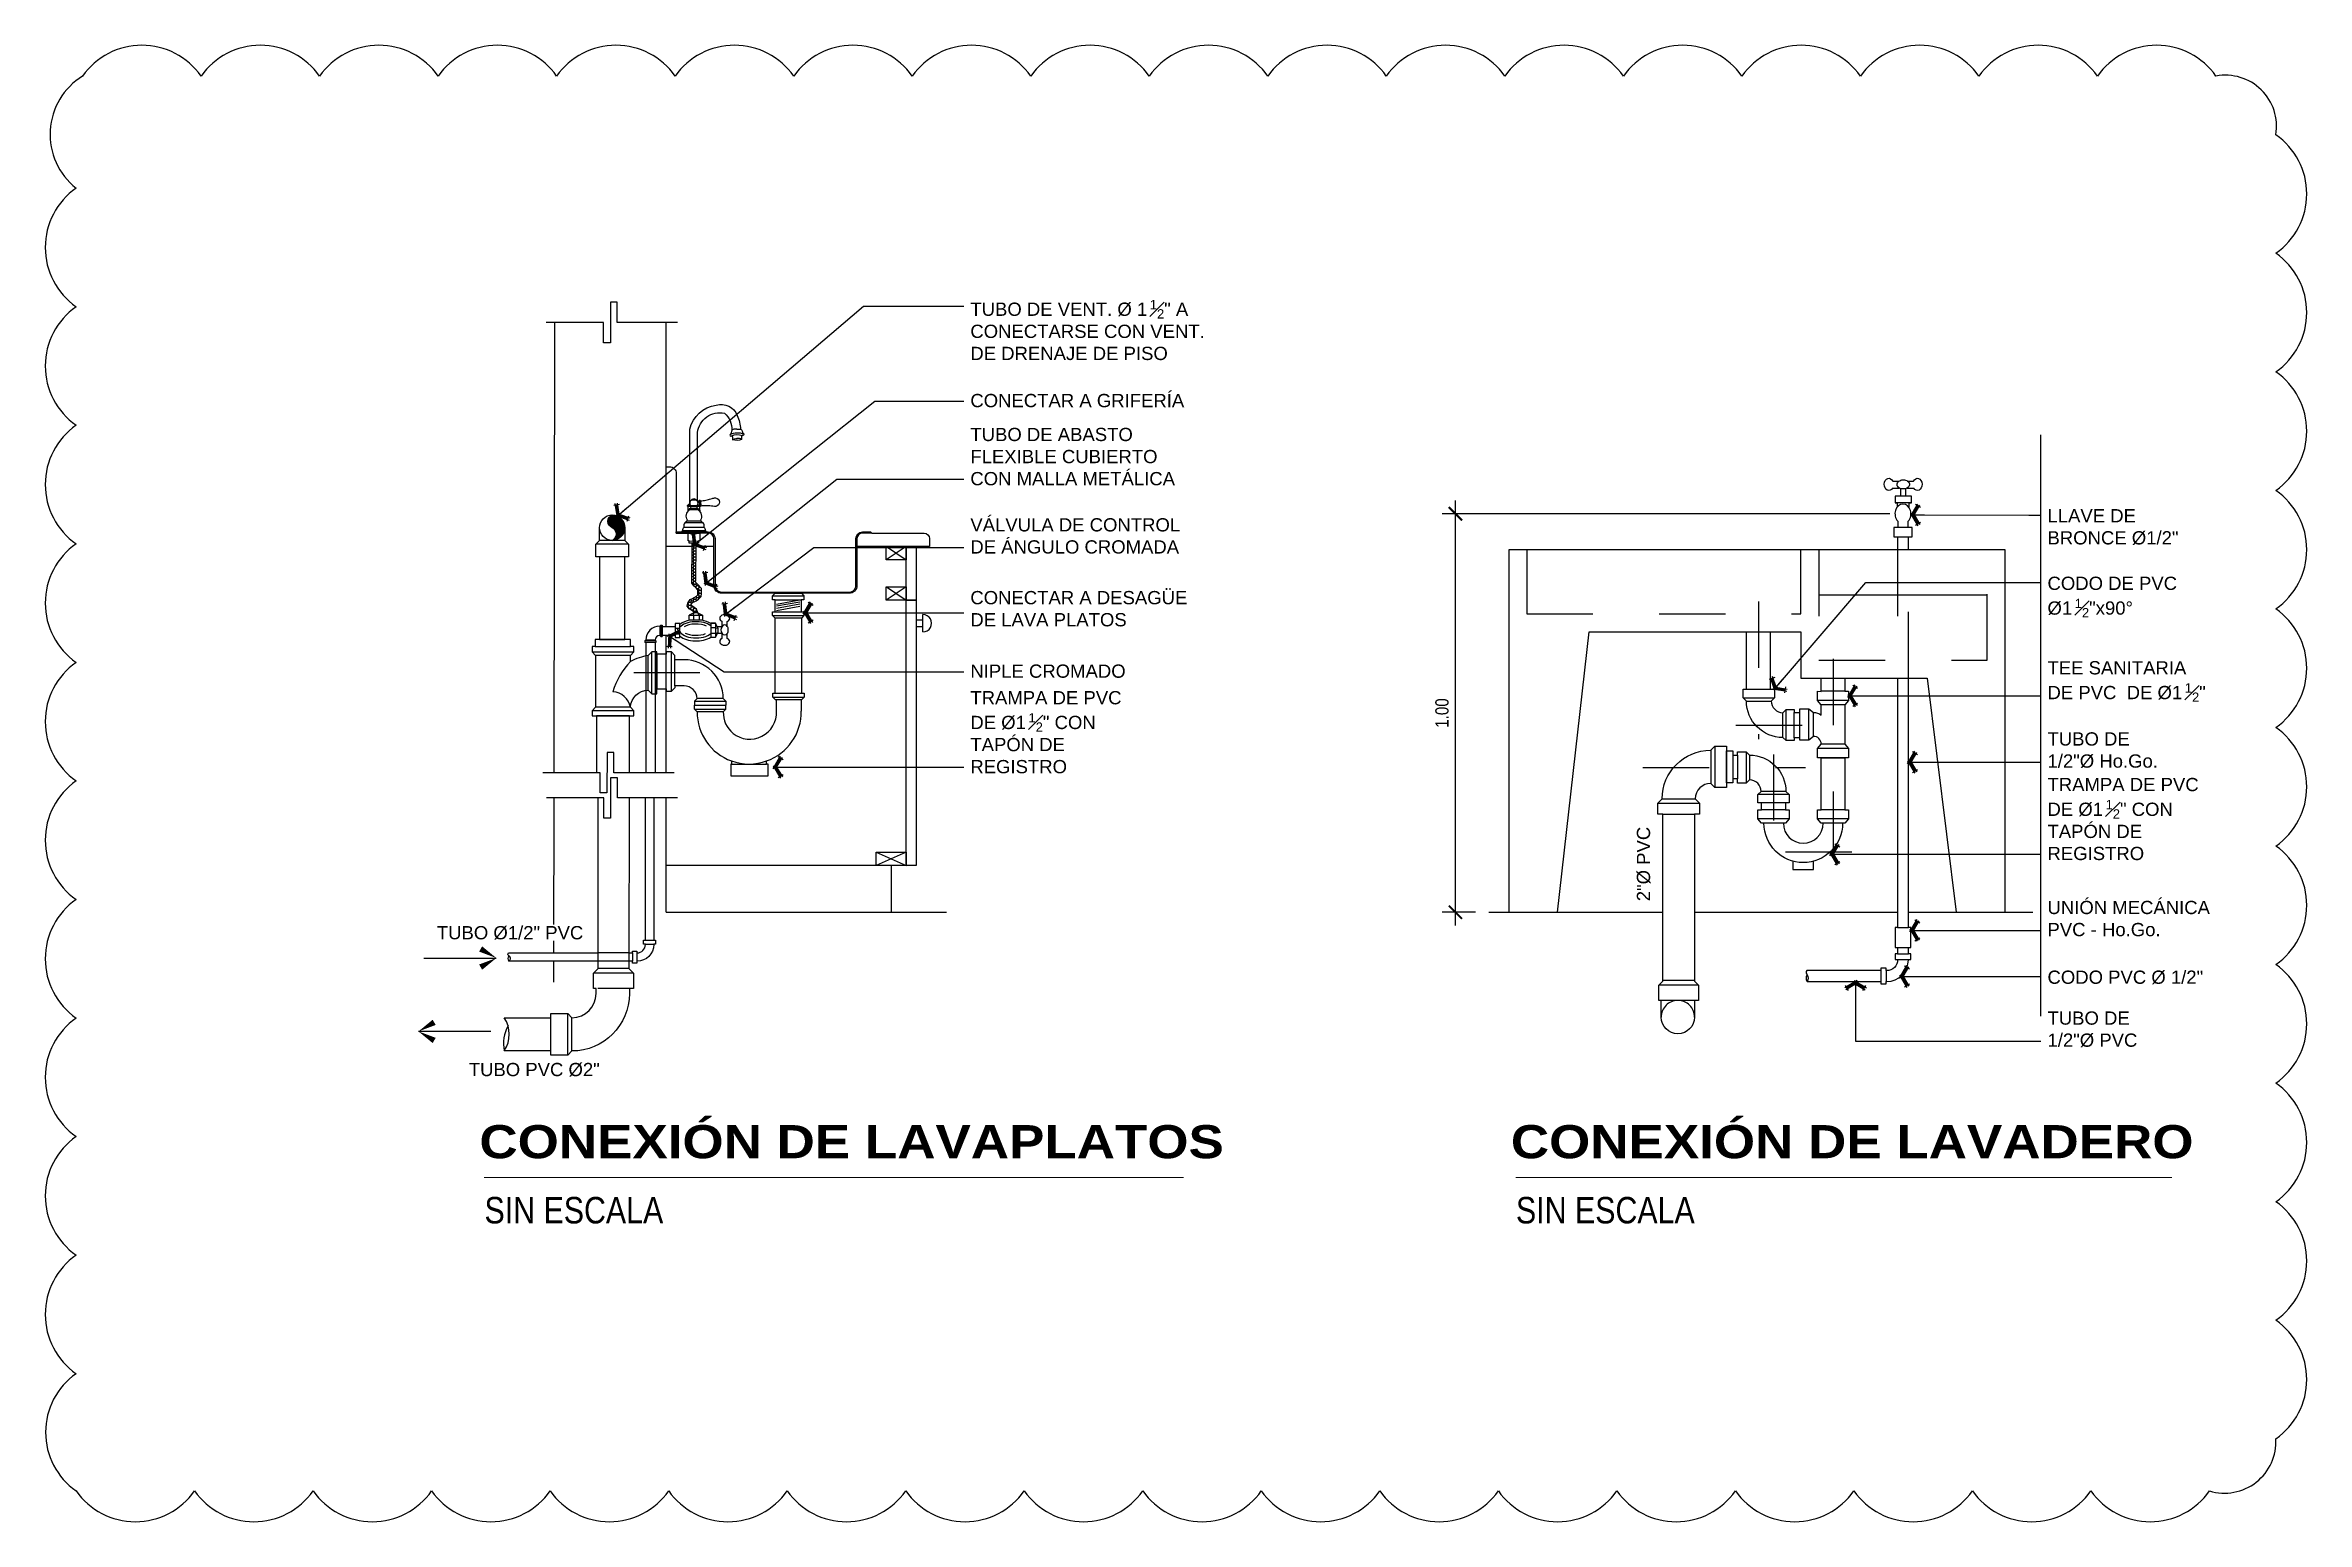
# Model space of a CAD drawing. Header units: metres. Extents: x 2 to 147, y 24 to 94.
# Drawn here: x 25.62 to 29.034, y 84.618 to 86.846 of the extents above; entities that cross this region are included whole.
import ezdxf

# ---------------------------------------------------------------- set-up
doc = ezdxf.new("R2010")
doc.units = ezdxf.units.M
doc.header["$MEASUREMENT"] = 0
doc.header["$PDMODE"] = 35
for name, pattern in [('CENTER', [2, 1.25, -0.25, 0.25, -0.25]), ('CENTER2', [1.125, 0.75, -0.125, 0.125, -0.125]), ('HIDDEN', [0.375, 0.25, -0.125])]:
    doc.linetypes.add(name, pattern=pattern)
doc.layers.get('Defpoints').update_dxf_attribs({"color": 171})
for name, color, linetype in [('AP', 3, 'Continuous'), ('Cotas', 1, 'Continuous'), ('DET HIDRO', 6, 'Continuous'), ('PAREDES', 8, 'Continuous'), ('TEXTOS', 2, 'Continuous'), ('TEXTOS HIDRO', 2, 'Continuous')]:
    doc.layers.add(name, color=color, linetype=linetype)
doc.styles.add('Architect Hand_2', font='ARIALN.TTF', dxfattribs={"height": 0.003953333333333333})
doc.styles.add('ARIAL', font='arial.ttf')
doc.styles.add('Arial Black_4', font='', dxfattribs={"height": 0.005})
doc.styles.add('COTAS', font='ARIALN.TTF')
doc.styles.add('TEXTO HIDROSANITARIO', font='arial.ttf')
doc.styles.get('Arial Black_4').set_extended_font_data('Arial Black', bold=True)
doc.dimstyles.new('ESC-10', dxfattribs={"dimtxt": 0.02, "dimasz": 0.02, "dimexe": 0.02, "dimexo": 0.02, "dimgap": 0.01, "dimtad": 1, "dimzin": 4, "dimdsep": 46, "dimtxsty": 'COTAS', "dimblk": 'ARCHTICK', "dimcen": 0.02, "dimdle": 0.02, "dimclrd": 1, "dimclre": 1, "dimclrt": 2, "dimazin": 0, "dimtfac": 0.7499999999999999, "dimtmove": 1, "dimatfit": 3, "dimldrblk": 'FLE', "dimfxl": 0.1, "dimtvp": 1.5, "dimtfill": 1, "dimtolj": 1, "dimtzin": 0, "dimarcsym": 0})

msp = doc.modelspace()

# ---------------------------------------------------------------- texts
at = {"layer": 'TEXTOS', "lineweight": 9, "char_height": 0.05, "attachment_point": 1, "line_spacing_factor": 1.176470588235294, "style": 'Arial Black_4', "bg_fill": 3, "box_fill_scale": 1.25, "bg_fill_color": 0, "bg_fill_transparency": 0}
for s, insert, width in [('\\pt0.3;CONEXIÓN DE LAVAPLATOS', (26.27543996955316, 85.21638525775936), 1.088255798090041), ('\\pt0.3;CONEXIÓN DE LAVADERO', (27.83241674064988, 85.21638525775936), 0.9945654843110505)]:
    msp.add_mtext(s, dxfattribs=dict(at, insert=insert, width=width))
at = {"layer": 'TEXTOS', "lineweight": 9, "char_height": 0.04000000000000001, "width": 0.3344592239553503, "attachment_point": 1, "line_spacing_factor": 1.046694190847241, "style": 'Architect Hand_2'}
for insert in [(26.28313657512254, 85.10801836256499), (27.84011334621925, 85.10801836256499)]:
    msp.add_mtext('SIN ESCALA', dxfattribs=dict(at, insert=insert))
at = {"layer": 'TEXTOS HIDRO', "style": 'TEXTO HIDROSANITARIO'}
msp.add_text('TUBO PVC Ø2"', height=0.02, rotation=359.9999999999646, dxfattribs=at).set_placement((26.25937830260156, 85.29027591774482))
at = {"layer": 'TEXTOS HIDRO', "char_height": 0.02, "style": 'TEXTO HIDROSANITARIO', "bg_fill": 3, "box_fill_scale": 1.1, "bg_fill_color": 256, "bg_fill_true_color": 13158600, "bg_fill_transparency": 9161100}
for s, insert, width, attachment_point in [('\\A1;TUBO DE VENT. Ø 1{\\H0.5x; \\H1.4x;\\S1#2;}" A CONECTARSE CON VENT. DE DRENAJE DE PISO', (27.01652793884031, 86.46166281399317), 0.3606066233392544, 1), ('\\A1;CONECTAR A GRIFERÍA', (27.01652793884031, 86.29955514600343), 0.3244999851772926, 7)]:
    msp.add_mtext(s, dxfattribs=dict(at, insert=insert, width=width, attachment_point=attachment_point))

# ---------------------------------------------------------------- blocks, each defined once
blk = doc.blocks.new('A$C69666F2A')
at = {"color": 1}
blk.add_lwpolyline([(0.2410888120148229, 0.7523386944085377), (0.2410888120148229, 0.4069284029756126), (0.1252774518518012, 0.4070600749939839), (0.1252774518518012, 0.3680770545577108), (0.356900097325408, 0.3679453825393448), (0.356900097325408, 0.3292257061398249), (0.2410888120148229, 0.3292257061398249), (0.2410888120148229, 5.293047456689237e-05)], dxfattribs=at)
blk = doc.blocks.new('_ARCHTICK')
at = {"color": 0, "linetype": 'ByBlock', "const_width": 0.15}
blk.add_lwpolyline([(-0.5, -0.5), (0.5, 0.5)], dxfattribs=at)
blk = doc.blocks.new('FLE')
at = {"linetype": 'Continuous'}
h = blk.add_hatch(color=2, dxfattribs=at)
h.paths.add_polyline_path([(-0.5723325628787279, -0.6174137853085995), (-0.4220655746757984, -0.7071067774668336), (3.725290298461914e-09, 3.725290298461914e-09), (-0.2038039118051529, 3.725290298461914e-09)])
h.paths.add_polyline_path([(-0.4220655765384436, 0.7071067839860916), (-0.5723325610160828, 0.6174137927591801), (-0.2038039118051529, 3.725290298461914e-09), (3.725290298461914e-09, 3.725290298461914e-09)])
at = {"color": 1, "linetype": 'Continuous'}
for p, q in [((0, 0), (-1, 0)), ((-0.3089696932584047, 0.7746126838028431), (-0.685428449884057, 0.5499078882858157)), ((-0.203803913667798, 0), (-0.6398384645581245, 0.7305096760392189)), ((-0.203803913667798, 0), (-0.6398384645581245, -0.7305096751078963)), ((0.06750589981675148, -0.1130958832800388), (-0.4895714800804853, 0.820202668197453)), ((0.06750590354204178, 0.113095885142684), (-0.4895714800804853, -0.820202668197453)), ((-0.6854284480214119, -0.549907885491848), (-0.3089696951210499, -0.7746126800775528))]:
    blk.add_line(p, q, dxfattribs=at)
blk = doc.blocks.new('grifo pantry PEPO lado')
at = {"color": 1}
for p, q in [((-0.01615343280366233, 0.07195172236458802), (-0.00781433137882459, 0.07195172236458802)), ((-0.01092206266946505, 0.06611602642578873), (0.01092206266946505, 0.06611602642578873)), ((-0.007808562942443587, 0.07196700692782088), (0.007808562942443587, 0.07196700692782088)), ((-0.00779684765723232, 0.07377183281357702), (0.00779684765723232, 0.07377183281357702)), ((-0.00676541443192491, 0.09049251361943789), (0.00676541443192491, 0.09049251361943789)), ((0.007814331378881434, 0.07195172236458802), (0.01615343280315074, 0.07195172236458802)), ((0.009692315778977445, 0.07636392655592772), (0.01516233326896099, 0.07636392655592772)), ((-0.0328617478547244, 0.003237682247117846), (0.03227263905023392, 0.003237682247117846)), ((-0.02901088805185736, 0.01223827052194792), (0.0284217792472532, 0.01223827052194792)), ((-0.02188398985083495, 0.02597273406240674), (0.02188398985083495, 0.02597273406240674)), ((-0.01971568583383032, 0.0309534547328667), (0.01971568583383032, 0.0309534547328667)), ((-0.01212027599535759, 0.0623172647570982), (0.01212027599547127, 0.0623172647570982))]:
    blk.add_line(p, q, dxfattribs=at)
at = {"color": 0}
blk.add_line((-0.01262945660630521, 0.07636392655592772), (-0.009692315778920602, 0.07636392655592772), dxfattribs=at)
for points in [[(0.01164723820977542, 0.07915547498726028), (0.01164723820977542, 0.2918619232980291, 0.3083086564256193), (-0.06298557049751707, 0.360118799455222, 0.3880907037857904), (-0.1230439158780428, 0.3304615910802795, 0.09300938570358733), (-0.1324537739224638, 0.2912690305793149, 1.051448538679959)], [(-0.01008662884277101, 0.08626225277384947), (-0.01008662884277101, 0.2818556846095817, 0.439174617567293), (-0.08703939336089661, 0.3372072830974275, 0.2218546156429953), (-0.107940234373757, 0.2883172556918225)], [(-0.1215311184884627, 0.2916044831591762), (-0.1292120351798758, 0.2918160593474113, 0.3202019628833851), (-0.1369923553137369, 0.286716405675179), (-0.1378556742010346, 0.2823142748578675, -0.08466607892295745), (-0.1415223909519909, 0.2783325136658732, 0.7193275813490754), (-0.1373982044171953, 0.2735696766661704, -0.512378486035315), (-0.1358188646477174, 0.2728022104031425), (-0.1357730553677925, 0.2719276515420006, 0.5887142695891538), (-0.135188564110365, 0.27134104040681), (-0.1351911023277239, 0.2627287848597462, -0.0917646005873958), (-0.1293953753585697, 0.2649326285908273, -0.0848632686050993), (-0.1224111075599126, 0.2656717984193619, 1.290817950749597)], [(-0.1215632402348206, 0.2916056431982952), (-0.1138870707293904, 0.2912626163390541, -0.3202019628833851), (-0.1064948746626442, 0.2856150251469671), (-0.1059513461171946, 0.2811620876947245, 0.08466607892295745), (-0.1025813998529088, 0.2769262057208834, -0.7193275813490754), (-0.1070384032078664, 0.2724732682685271, 0.512378486035315), (-0.1086689888439878, 0.2718217246740551), (-0.108777763836315, 0.2709527484414593, -0.5887142695891538), (-0.1094030468348706, 0.2704098268760617), (-0.1100217479066714, 0.2618198233234352, 0.0917646005873958), (-0.1156434057992328, 0.2644359924369155, 0.0848632686050993), (-0.1225561604977656, 0.2656770368350863, -1.290817950749597)], [(-0.01025677164551553, 0.08585855560011169, -0.4166967014341197), (-0.01468643899585231, 0.08913527151150902, 0.4144213180747316), (-0.0167268455581393, 0.0904630588549935, 0.1296964917907076), (-0.01878126762579768, 0.08867350670209362, -0.06105289509737658), (-0.02261754155944118, 0.08869343489982384, -0.04744324829357028), (-0.03797121394552505, 0.09134388519316872, -0.03124696359503892), (-0.05150349819001576, 0.09485124798743527, 0.08570635741082705), (-0.06137125073865946, 0.09649435635628834, 0.3630175086275695), (-0.07264913048010158, 0.08486198267326017, 0.3348743100661052), (-0.0626269981850669, 0.07254328186161274, 0.05413756029365872), (-0.04548373402718653, 0.0739925742733476, -0.04026790968955245), (-0.02739201760812193, 0.07411442096781684, -0.04016432436268775), (-0.01946342528407285, 0.07350598462335256, 0.4893042461778843), (-0.01680068844467542, 0.0722406010074792, 0.2976865788793334), (-0.01558489564791898, 0.07418308784338024, -0.327210782486912), (-0.00969740772370642, 0.07637347366733138, 0.07655057655376393)], [(0.02188398985072126, 0.02597273406240674, 0.7047629323185562), (0.02062898993466433, 0.03038072190122421, -0.2524219317940875), (0.01971568583394401, 0.0309534547328667, 0.2166292891790546), (0.01839966880783095, 0.0332962030569206, 0.4021438418763496), (0.01212027599558496, 0.0623172647570982, 0.8936884887230097), (0.01241088015063951, 0.06611602642578873), (0.01092206266946505, 0.06611602642578873, -0.164856563652285), (0.009131576597212643, 0.0684614320317678), (0.007808562942443587, 0.07196700692782088, 0.2741992691296104), (0.007796847657346007, 0.07377183281357702, 0.2199103376224346), (0.01098958827117258, 0.08281447463957647, 0.2076347021323382), (0.00676541443192491, 0.09049251361943789, 0.4505623571832849), (0.005663526783564521, 0.09213311948201408, 0.3938173447989273), (0.003676972397897771, 0.09336751551381894, 0.2091837165519188), (0, 0.09473388988135412, 0.2091837165519188), (-0.003676972397670397, 0.09336751551381894, 0.3938173447989273), (-0.005663526783337147, 0.09213311948201408, 0.4505623571832849), (-0.00676541443175438, 0.09049251361943789, 0.2076347021323382), (-0.01098958827117258, 0.08281447463957647, 0.2199103376224346), (-0.007796847657346007, 0.07377183281357702, 0.2741992691296104), (-0.007808562942443587, 0.07196700692782088), (-0.009131576596871582, 0.0684614320317678, -0.164856563652285), (-0.01092206266946505, 0.06611602642578873), (-0.01241088015063951, 0.06611602642578873, 0.8936884887230097), (-0.01212027599535759, 0.0623172647570982, 0.4021438418763496), (-0.01839966880783095, 0.0332962030569206, 0.2166292891790546), (-0.01971568583394401, 0.0309534547328667, -0.2524219317940875), (-0.02062898993466433, 0.03038072190122421, 0.7047629323185562), (-0.02188398985072126, 0.02597273406240674)], [(-0.01684936876080201, 0.07221697389002202, 0.08289249230745431), (-0.01615343280354864, 0.07195172236458802, -0.083956818837451), (-0.0172023360449316, 0.05751883627112875)], [(0.01720233682033268, 0.05751883310347239, -0.08395683775833203), (0.01615343280326442, 0.0719517223648154, 1.022470734224447), (0.01516233326969996, 0.0763639265560414, 0.5387809986324502), (0.01164723820932068, 0.07915547498726028), (0.01074178845084361, 0.07915547498726028)]]:
    blk.add_lwpolyline(points, format="xyb", dxfattribs=at)
at = {"color": 1}
blk.add_lwpolyline([(-0.1351911023277239, 0.2627287848597462, 0.1883865732099277), (-0.1100217479066714, 0.2618198233235489)], format="xyb", dxfattribs=at)
blk.add_lwpolyline([(-0.01878126762579768, 0.08867350670209362), (-0.01946342528407285, 0.07350598462335256)], dxfattribs=at)
at = {"color": 0}
blk.add_lwpolyline([(-0.01468643899585231, 0.08913527151150902), (-0.01558450046127291, 0.07414239739739514)], dxfattribs=at)
blk.add_lwpolyline([(0, 0), (-0.03445448751728009, 0, -0.4096322409234568), (-0.0330469945411096, 0.003288267918264864, 0.9809226973297759), (-0.03266454998134805, 0.003908695827362862, -0.3252781406102222), (-0.02901088805185736, 0.01223827052194792, 0.7220488243536237), (-0.02879680223861669, 0.01370862809255868, -0.2380445114084118), (-0.02601230099753593, 0.02597273406240674), (0, 0.02597273406240674), (0.02542319219293177, 0.02597273406240674, -0.2380445114084118), (0.02820769343389884, 0.01370862809255868, 0.7220488243536237), (0.0284217792472532, 0.01223827052194792, -0.3252781406102222), (0.03207544117685757, 0.003908695827362862, 0.9809226973297759), (0.03245788573661912, 0.003288267918264864, -0.4096322409234568), (0.03386537871267592, 0)], format="xyb", close=True, dxfattribs=at)
at = {"color": 1}
for centre, radius, start, end in [((-0.1237040445991511, 0.2318809676794444), 0.04975177977999073, 64.87714692955512, 110.9863118071881), ((-0.1233617762057975, 0.242137255251464), 0.03442409668996695, 62.26359840616943, 114.0635765523078)]:
    blk.add_arc(centre, radius, start, end, dxfattribs=at)
blk = doc.blocks.new('FLECHA')
at = {"color": 2, "linetype": 'Continuous'}
blk.add_line((-0.8999999996740371, 1.4210854715202e-14), (3.492459654808044e-10, 1.4210854715202e-14), dxfattribs=at)
for points in [[(-0.1761057155672461, 0.1449759528041028), (3.492459654808044e-10, 1.4210854715202e-14), (-0.213605715543963, 0.08002404728905788)], [(-0.213605715543963, -0.08002404682336817), (3.492459654808044e-10, 1.4210854715202e-14), (-0.1761057155672461, -0.1449759528040744)]]:
    blk.add_solid(points, dxfattribs=at)
blk = doc.blocks.new('*D122')
at = {"layer": 'Cotas', "color": 1, "lineweight": -2, "transparency": 16777216}
for p, q in [((28.40433652695818, 86.13897591024384), (27.72873451396257, 86.13897591024384)), ((27.74873451396257, 85.51757171101877), (27.74873451396257, 86.15897591024384)), ((27.77911280687073, 85.53757171101877), (27.72873451396257, 85.53757171101877))]:
    blk.add_line(p, q, dxfattribs=at)
at = {"layer": 'Defpoints', "color": 0, "transparency": 16777216}
for p in [(27.74873451396257, 86.13897591024384), (28.42433652695818, 86.13897591024384), (27.79911280687073, 85.53757171101877)]:
    blk.add_point(p, dxfattribs=at)
at = {"layer": 'Cotas', "color": 1, "lineweight": -2, "transparency": 16777216, "xscale": 0.02, "yscale": 0.02, "zscale": 0.02}
for p, rotation in [((27.74873451396257, 86.13897591024384), 90), ((27.74873451396257, 85.53757171101877), 270)]:
    blk.add_blockref('_ARCHTICK', p, dxfattribs=dict(at, rotation=rotation))
at = {"layer": 'Cotas', "color": 2, "transparency": 16777216, "insert": (27.72852305420815, 85.83827381063129), "char_height": 0.02, "attachment_point": 5, "rotation": 90, "style": 'COTAS', "bg_fill": 3, "box_fill_scale": 1.25, "bg_fill_color": 256, "bg_fill_true_color": 13158600, "bg_fill_transparency": 0}
blk.add_mtext('\\A1;1.00', dxfattribs=at)

# ---------------------------------------------------------------- hatches: boundary and pattern name
at = {"layer": 'AP', "linetype": 'Continuous'}
h = msp.add_hatch(dxfattribs=at)
h.set_pattern_fill('HONEY', color=8, scale=0.02104086733919745, style=0)
h.set_pattern_definition([(0, (159.9421968248568, 23.20137480738302), (0.003945162626099522, 0.002277740694221926), [0.002630108417399681, -0.005260216834799362]), (120, (159.9421968248568, 23.20137480738302), (-0.00394516261747955, 0.002277740709152152), [0.002630108417399671, -0.005260216834799341]), (59.99999999999999, (159.9421968248568, 23.20137480738302), (8.619970810765971e-12, 0.004555481403374077), [-0.005260216834799362, 0.002630108417399681])])
h.paths.add_polyline_path([(26.61068145620058, 86.01875380309028), (26.61068145620058, 86.02124148070541), (26.61047997154648, 86.02628193212402), (26.6087117410859, 86.02855334848826), (26.60643668208624, 86.03100264979255), (26.60361538900881, 86.03366603142311), (26.60186963962744, 86.03610790170458), (26.60198102196566, 86.03854870422472), (26.60209882546363, 86.09479419213872), (26.59642413277791, 86.09464727460559), (26.59646724703609, 86.0392157428312), (26.59624958169999, 86.03444588183154), (26.59942255533653, 86.0300076792362), (26.60250249427165, 86.02710012857531), (26.60448960777259, 86.02496082590622), (26.60501698745767, 86.02428336952542), (26.60514300564657, 86.021130829339), (26.60514300564657, 86.01902990251509), (26.60492758433222, 86.01687463581291), (26.60253012125733, 86.01447813584198), (26.59981192267853, 86.01261912890439), (26.59727797672505, 86.01142793892612), (26.59335081061701, 86.00977516173114), (26.59162112852911, 86.00674943391894), (26.59007546251061, 86.00443186609735), (26.58900460499692, 85.99961648484421), (26.59232820900044, 85.9957834863915), (26.59476047431937, 85.9942871732517), (26.59868534832614, 85.99158212052387), (26.59926887535377, 85.98979688853686), (26.605095682469, 85.98979688853686), (26.60336854254248, 85.9950808684687), (26.59778501795492, 85.99892907588472), (26.59595511077325, 86.00005482229133), (26.59501654227617, 86.00113724101064), (26.59525724131501, 86.00221960478191), (26.59633468828517, 86.00383512627994), (26.59722811930234, 86.00539800267396), (26.59953123288116, 86.00636728525822), (26.60257101598083, 86.00779626563852), (26.60608155214115, 86.01019716098634), (26.61024187171253, 86.01435580988144)])
at = {"layer": 'DET HIDRO', "transparency": 33554508}
h = msp.add_hatch(color=8, dxfattribs=at)
h.dxf.hatch_style = 1
h.paths.add_polyline_path([(26.4759494014724, 86.13713789213446, 0.6691551325995675), (26.47594940147226, 86.11800777061558, -0.6691551325944556), (26.47594940147225, 86.09887764909675, 0.4142135623732989), (26.49507952299113, 86.1180077706156, 0.4142135623709857)])

# ---------------------------------------------------------------- linework, layer by layer
at = {"layer": 'AP', "color": 1, "linetype": 'Continuous'}
for p, q in [((26.59257323833114, 86.09781459429033), (26.60655682315516, 86.09817662847891)), ((26.54770183136108, 85.96925862342349), (26.54770183136108, 85.95518678309625)), ((26.54910891110896, 85.97066585206656), (26.54910891110896, 85.95377955445318)), ((26.55121967968418, 85.96908690127773), (26.55121967968418, 85.955358505242)), ((26.57087699478845, 85.96659195049895), (26.57823513777814, 85.96659195049895)), ((26.57087699478845, 85.96659195049895), (26.57823513777814, 85.96659195049895)), ((26.5919558654202, 85.98602150542891), (26.6124454662565, 85.98602150542891)), ((26.59847176311425, 85.98602150542891), (26.5989706082398, 85.98967295209175)), ((26.59847176311425, 85.98602150542891), (26.59847176311425, 85.97833257563641)), ((26.60706618210654, 85.98602150542891), (26.60539412723276, 85.98967295209175)), ((26.60706618210654, 85.98602150542891), (26.60706618210654, 85.97833257563641)), ((26.63196635843607, 85.96703801675929), (26.62460821544639, 85.96703801675929)), ((26.63196635843607, 85.96703801675929), (26.62460821544639, 85.96703801675929)), ((26.63196635843607, 85.97374044870256), (26.63196635843607, 85.9526644204673)), ((26.63196653608586, 85.96703801675929), (26.63546076129543, 85.96652478211789)), ((26.63196653608586, 85.95819772825806), (26.63546076129543, 85.95991757138862)), ((26.54190282073225, 85.94703486467941), (26.52526115536577, 85.94703486467941)), ((26.54064632699712, 85.94832429056285), (26.52657448666989, 85.94832429056285)), ((26.5408003194386, 85.94492409610419), (26.52673622340782, 85.94492409610419)), ((26.57087699478845, 85.95775166199772), (26.57823513777814, 85.95775166199772)), ((26.57087699478845, 85.95775166199772), (26.57823513777814, 85.95775166199772)), ((26.63196635843607, 85.95819755060828), (26.62460821544639, 85.95819755060828)), ((26.63196635843607, 85.95819755060828), (26.62460821544639, 85.95819755060828))]:
    msp.add_line(p, q, dxfattribs=at)
at = {"layer": 'AP', "color": 2, "linetype": 'Continuous'}
for p, q in [((26.54910906000416, 85.97066585206656), (26.54770183136108, 85.96925877220227)), ((26.54910891110896, 85.97066585206656), (26.55121967968418, 85.97066585206656)), ((26.55121967968418, 85.97066585206656), (26.55121967968418, 85.96908690151056)), ((26.55121967968418, 85.96908690151056), (26.57087699478845, 85.96908690151056)), ((26.57087699478845, 85.97329438220939), (26.57087699478845, 85.95221835397413)), ((26.57823513777814, 85.97329438220939), (26.57087699478845, 85.97329438220939)), ((26.57823513777814, 85.97329438220939), (26.57087699478845, 85.97329438220939)), ((26.57823513777814, 85.95221835397413), (26.57823513777814, 85.97329438220939)), ((26.5989706082398, 85.98967295209175), (26.59195568777042, 85.98602150542891)), ((26.5919558654202, 85.97833257563641), (26.5919558654202, 85.98602150542891)), ((26.6124454662565, 85.97833257563641), (26.5919558654202, 85.97833257563641)), ((26.60539394958298, 85.98967295209175), (26.5989706082398, 85.98967295209175)), ((26.60539394958298, 85.98967295209175), (26.6124454662565, 85.98602150542891)), ((26.6124454662565, 85.98602150542891), (26.6124454662565, 85.97833257563641)), ((26.62460821544639, 85.97374044870256), (26.63196635843607, 85.97374044870256)), ((26.63196635843607, 85.97374044870256), (26.63196635843607, 85.9526644204673)), ((26.64953199509884, 85.96908107981315), (26.64953199509884, 85.97634535095884)), ((26.52526115536577, 85.94701095925873), (26.52657448666989, 85.94832429056285)), ((26.52526115536577, 85.94701095925873), (26.52526115536577, 85.94492409610419)), ((26.52677303067296, 85.94492409610419), (26.52526115536577, 85.94492409610419)), ((26.52673622340782, 85.94492409610419), (26.52673622340782, 85.92514323465755)), ((26.54190282073225, 85.94706779694414), (26.54064632699712, 85.94832429056285)), ((26.54190282073225, 85.94492409610419), (26.5408003194386, 85.94492409610419)), ((26.5408003194386, 85.94492409610419), (26.5408003194386, 85.93052339366866)), ((26.54190282073225, 85.94706779694414), (26.54190282073225, 85.94492409610419)), ((26.54910906000416, 85.95377955445318), (26.54770183136108, 85.95518663431747)), ((26.54910891110896, 85.95377955445318), (26.55121967968418, 85.95377955445318)), ((26.55121967968418, 85.955358505242), (26.55121967968418, 85.95377955445318)), ((26.57087699478845, 85.955358505242), (26.55121967968418, 85.955358505242)), ((26.57087699478845, 85.95221835397413), (26.57823513777814, 85.95221835397413)), ((26.57087699478845, 85.95221835397413), (26.57823513777814, 85.95221835397413)), ((26.64953199509884, 85.9508735167258), (26.64953199509884, 85.95834781368492)), ((26.52673622340782, 85.87255251826016), (26.52673622340782, 85.7482510675434)), ((26.5408003194386, 85.86736549902005), (26.5408003194386, 85.7482510675434))]:
    msp.add_line(p, q, dxfattribs=at)
msp.add_lwpolyline([(26.59226734391191, 86.09821780119026), (26.59041674938854, 86.0982178012143), (26.59041674947892, 86.10983335960961), (26.60799677591237, 86.10983335961171), (26.6079967756996, 86.09821780098665), (26.60625561447276, 86.09821780100916), (26.60625561440119, 86.09472073334692), (26.59226734384035, 86.0947207333974)], close=True, dxfattribs=at)
for points in [[(26.59926887535377, 85.98967295209175), (26.59868534832614, 85.99145818407877), (26.59476047431937, 85.9941632368066), (26.59232820900044, 85.9956595499464), (26.58900460499692, 85.9994925483991), (26.59007546251061, 86.00430792965224), (26.59162112852911, 86.00662549747383), (26.59335081061701, 86.00965122528604), (26.59727797672505, 86.01130400248101), (26.59981192267853, 86.01249519245928), (26.60253012125733, 86.01435419939688), (26.60492758433222, 86.0167506993678), (26.60514300564657, 86.01890596606998), (26.60514300564657, 86.0210068928939), (26.60501698745767, 86.02415943308031), (26.60448960777259, 86.02483688946111), (26.60250249427165, 86.0269761921302), (26.59942255533653, 86.0298837427911), (26.59624958169999, 86.03432194538644), (26.59646724702722, 86.09265109932713), (26.59681819288923, 86.09442625649936)], [(26.605095682469, 85.98967295209175), (26.60336854254248, 85.9949569320236), (26.59778501795492, 85.99880513943961), (26.59595511077325, 85.99993088584623), (26.59501654227617, 86.00101330456553), (26.59525724131501, 86.0020956683368), (26.59633468828517, 86.00371118983483), (26.59722811930234, 86.00527406622885), (26.59953123288116, 86.00624334881311), (26.60257101598083, 86.00767232919341), (26.60608155214115, 86.01007322454123), (26.61024187171253, 86.01423187343633), (26.61068145620058, 86.01862986664517), (26.61068145620058, 86.0211175442603), (26.61047997154648, 86.02615799567891), (26.6087117410859, 86.02842941204315), (26.60643668208624, 86.03087871334745), (26.60361538900881, 86.033542094978), (26.60186963962744, 86.03598396525948), (26.60198102196566, 86.03842476777962), (26.60249288557495, 86.09457317403249)]]:
    msp.add_lwpolyline(points, dxfattribs=at)
at = {"layer": 'AP', "color": 2, "linetype": 'Continuous', "flags": 128}
for points in [[(26.64121506750936, 85.97665783971777), (26.64123629665821, 85.96835565729296), (26.63457411368265, 85.96835563959783), (26.63196635843607, 85.97374044870256), (26.62460821544639, 85.97374044870256), (26.62460821544639, 85.97358077228299)], [(26.62460821544639, 85.95266442070013), (26.62460821544639, 85.9526644204673), (26.63196635843607, 85.9526644204673), (26.63496253317109, 85.95891686109124), (26.64121506750936, 85.95891686109124), (26.64121506750936, 85.95056097790828)]]:
    msp.add_lwpolyline(points, dxfattribs=at)
at = {"layer": 'AP', "color": 1, "linetype": 'Continuous', "flags": 128}
msp.add_lwpolyline([(26.62460821544639, 85.97358077228299), (26.62460821544639, 85.95266442070013)], dxfattribs=at)
at = {"layer": 'AP', "color": 1, "linetype": 'Continuous'}
msp.add_lwpolyline([(26.63457411368265, 85.96835563959783), (26.63546076129543, 85.96652478211789), (26.63546076129543, 85.95991774927123), (26.63196635843607, 85.95266442093296)], dxfattribs=at)
at = {"layer": 'AP', "color": 2, "linetype": 'Continuous'}
for radius, end in [(0.02107926106431994, 179.6066784530751), (0.007052618742018682, 178.8243452844901)]:
    msp.add_arc((26.5476974611299, 85.9481795877148), radius, 90.00855675296826, end, dxfattribs=at)
for centre, major_axis, ratio, start_param, end_param in [((26.60213712885863, 85.96304718637137), (0.02912014596120708, 0.0002034961965497873), 0.5493082986290126, 1.857514319550356, 2.529766261258587), ((26.60242560916933, 85.96300121442644), (-0.02998033723165125, 0.0003948481583062666), 0.5348150425657062, 3.886530421568736, 4.438896168194895), ((26.64569667916632, 85.98112968052035), (-0.007566172770920291, 2.306388553296256e-14), 0.7335524771035623, 2.102358481263244, 7.2200299832885), ((26.64561959313116, 85.96371443196429), (3.327776591366941e-08, 0.007566172770801261), 0.7335524771073023, 10.20708560081617, 11.78407496925585), ((26.60247281395252, 85.96312292454994), (-0.02931203750656038, 2.536300674334184e-05), 0.543583399353226, 0.5977229822865819, 2.427171117747471), ((26.64569667916632, 85.94608918716429), (0.007566172770892839, 7.222902994561524e-15), 0.7335524771052766, 2.204734260796096, 7.322410944843327)]:
    msp.add_ellipse(centre, major_axis=major_axis, ratio=ratio, start_param=start_param, end_param=end_param, dxfattribs=at)
at = {"layer": 'AP', "color": 8, "linetype": 'Continuous'}
for centre, major_axis, ratio, start_param, end_param in [((26.60247766206859, 85.9631231673923), (-0.02443681607793691, 3.232463814980899e-05), 0.4704023874126166, 0.1268233063365443, 2.704264424250448), ((26.60247601316198, 85.96312221045835), (0.02606479212302493, 2.469741392155705e-05), 0.4977596571566234, 0.5560074093320129, 2.764792211203138), ((26.60226053433846, 85.96312259649156), (-0.02150168088700646, 1.022316191931952e-14), 0.4381614931464482, 3.857608010195309, 5.687056145655539), ((26.60226053433846, 85.96312259649156), (-0.01948729175698327, 4.042656083762163e-15), 0.3862471967461593, 0.5961291615238329, 2.425577296984248)]:
    msp.add_ellipse(centre, major_axis=major_axis, ratio=ratio, start_param=start_param, end_param=end_param, dxfattribs=at)
at = {"layer": 'AP', "color": 1, "linetype": 'Continuous'}
msp.add_ellipse((26.64561959313116, 85.96371443196429), major_axis=(3.327776591366941e-08, 0.007566172770801261), ratio=0.7335524771073023, start_param=5.500889662076268, end_param=10.20708560081617, dxfattribs=at)
at = {"layer": 'Cotas', "color": 1}
for p, q in [((28.42888431579539, 86.16532008262348), (28.42054464786978, 86.16532008262348)), ((28.43698044423112, 86.15538242385865), (28.41244851943405, 86.15538242385865))]:
    msp.add_line(p, q, dxfattribs=at)
at = {"layer": 'Cotas', "color": 1, "extrusion": (0, 0, -1)}
for major_axis, ratio, start_param, end_param in [((0.009349447856109541, 8.224203680185792e-08), 0.7335524771070995, 2.224925425329185, 3.923900288005425), ((0.009349447856109047, 8.224203474039111e-08), 0.7335524771071228, -0.7822956428274446, 0.9166792198476248)]:
    msp.add_ellipse((28.42471442144795, 86.18323998261732), major_axis=major_axis, ratio=ratio, start_param=start_param, end_param=end_param, dxfattribs=at)
at = {"layer": 'Defpoints'}
msp.add_line((28.55131826014315, 86.0161756089887), (28.29735479377316, 86.0161756089887), dxfattribs=at)
at = {"layer": 'DET HIDRO', "color": 2}
for p, q in [((28.40884700322257, 86.18807443067456), (28.41808292097611, 86.18807447123365)), ((28.43134591601754, 86.18807452965086), (28.44032230699866, 86.18807456899924))]:
    msp.add_line(p, q, dxfattribs=at)
at = {"layer": 'DET HIDRO', "color": 1}
for p, q in [((26.49507085592606, 86.09861760380099), (26.4568106090662, 86.09861760380099)), ((26.50060455951686, 86.09293786167049), (26.4512769054754, 86.09293786167049)), ((26.93498327297934, 85.97880191256914), (26.94491325648991, 85.97880191256914)), ((26.93498327297934, 85.96883380552808), (26.94491325648991, 85.96883380552808)), ((28.18330639582805, 85.8610566517116), (28.23019918534896, 85.8610566517116)), ((28.18800279057114, 85.87431727999005), (28.22403028924158, 85.87431727999005)), ((28.34222870006306, 85.85730932997716), (28.29533591054219, 85.85730932997716)), ((28.33679605463789, 85.87107025071892), (28.30076855596733, 85.87107025071892)), ((28.18800279057114, 85.85636025696896), (28.22550279060587, 85.85636025696896)), ((28.24308758667613, 85.80127546086378), (28.24308758667613, 85.8387754608987)), ((28.2477839814191, 85.796579066121), (28.2477839814191, 85.84347185564145)), ((28.26026686325077, 85.80097526513849), (28.26026686325077, 85.83907565662399)), ((28.28242790874527, 85.79752749322732), (28.28242790874527, 85.84442028274779)), ((28.28920056745891, 85.8030728203327), (28.28920056745891, 85.8388749556424)), ((28.33668337295746, 85.85053667126344), (28.3008812376478, 85.85053667126344)), ((28.33668337295746, 85.79141110471177), (28.3008812376478, 85.79141110471177)), ((28.1341988863997, 85.7821085508863), (28.1341988863997, 85.73210855083983)), ((28.14046074605628, 85.7883704105434), (28.14046074605628, 85.72584669118278)), ((28.16758965381835, 85.77487688330436), (28.16758965381835, 85.73884938463372)), ((28.17459876019778, 85.77487688330436), (28.17459876019778, 85.73884938463372)), ((28.18785938847623, 85.77957327804712), (28.18785938847623, 85.73268048852667)), ((28.19255578321866, 85.77487688330432), (28.19255578321866, 85.73737688326945)), ((28.34222870006306, 85.78463844599794), (28.29533591054219, 85.78463844599794)), ((28.05449063193561, 85.70240029642255), (28.11701435129625, 85.70240029642255)), ((28.06075249159264, 85.70866215607947), (28.11075249163937, 85.70866215607947)), ((28.25233697406673, 85.7150956924565), (28.20544418454625, 85.7150956924565)), ((28.24764057932395, 85.71979208719918), (28.21014057928891, 85.71979208719918)), ((28.24690432864156, 85.70261281062486), (28.210876829971, 85.70261281062486)), ((28.24690432864156, 85.6923903369018), (28.210876829971, 85.6923903369018)), ((28.33679605463791, 85.6923903369018), (28.30076855596735, 85.6923903369018)), ((28.06173415916916, 85.68575645398036), (28.10977082406325, 85.68575645398036)), ((28.25233697406673, 85.67862941615994), (28.20544418454625, 85.67862941615994)), ((28.24386206500044, 85.67185675744612), (28.21453691660965, 85.67185675744612)), ((28.34222870006308, 85.67862941615994), (28.29533591054221, 85.67862941615994)), ((28.33313596799973, 85.67185675744612), (28.30381081960893, 85.67185675744612)), ((26.55733446373026, 85.53757171101873), (26.98067514315514, 85.53757171101873)), ((27.79911280687071, 85.53757171101874), (28.06173415916916, 85.53757171101874)), ((28.10977082406325, 85.53757171101874), (28.41615729970124, 85.53757171101873)), ((28.43251575421507, 85.53757171101873), (28.620353068616, 85.53757171101873)), ((26.52595598879319, 85.49557336735703), (26.53853941534229, 85.49557336735703)), ((26.52595598879319, 85.48928165402427), (26.53853941534229, 85.48928165402427)), ((28.41615729970124, 85.51484019658605), (28.43251575421507, 85.51484019658605)), ((28.41615729970124, 85.4846475650564), (28.43251575421507, 85.4846475650564)), ((26.50119534346643, 85.45263348362246), (26.45459979507044, 85.45263348362246)), ((26.506621695939, 85.47623907438643), (26.506621695939, 85.46365564795374)), ((26.51291340927176, 85.47623907438643), (26.51291340927176, 85.46365564795374)), ((28.39102271899081, 85.44956453875594), (28.39102271899081, 85.43319394178641)), ((28.39920194632339, 85.44955857112026), (28.39920194632339, 85.43320011675777)), ((28.41615729970124, 85.47469315198205), (28.43251575421507, 85.47469315198205)), ((28.41615729970124, 85.46651392464946), (28.43251575421507, 85.46651392464946)), ((26.50793460875187, 85.44571636413062), (26.447860529785, 85.44571636413062)), ((26.50422675956409, 85.4226580781939), (26.45398868808891, 85.4226580781939)), ((28.11578953109964, 85.42767368247993), (28.05571545213277, 85.42767368247993)), ((28.1090502658142, 85.43459080197178), (28.06245471741821, 85.43459080197178)), ((26.40884218600016, 85.32200425216766), (26.40884218600016, 85.38482567370707)), ((28.10966137279573, 85.40461539654322), (28.05942330132055, 85.40461539654322)), ((26.3833212456889, 85.32841475918727), (26.3833212456889, 85.37841475923383)), ((26.41513386103227, 85.32829592731619), (26.41513386103227, 85.37853399879137))]:
    msp.add_line(p, q, dxfattribs=at)
at = {"layer": 'DET HIDRO', "color": 1, "linetype": 'Continuous'}
for p, q in [((26.71804575934439, 86.01501135848898), (26.76541418041816, 86.01501135848898)), ((26.72176552992678, 86.00909030577836), (26.76121715623086, 86.00909030577836)), ((26.71804575934439, 85.98522411735698), (26.76541418041816, 85.98522411735698)), ((26.72176552992678, 85.99114516989297), (26.76121715623086, 85.99114516989297)), ((26.76146681200262, 85.98127699952542), (26.72199312775993, 85.98127699952542)), ((26.44546896973745, 85.93053074646039), (26.5086265303905, 85.93053074646039)), ((26.45044069560365, 85.93842548317505), (26.50336536926616, 85.93842548317505)), ((26.50336370661509, 85.92526792268498), (26.45073212774125, 85.92526792268498)), ((26.5303449102573, 85.87265756585865), (26.5303449102573, 85.92525973403124)), ((26.53560823566633, 85.86736549902005), (26.53560823566633, 85.93052339366866)), ((26.56522920067775, 85.87105034454024), (26.56522920067775, 85.93052339366866)), ((26.6435837558308, 85.85995729013692), (26.60411007158811, 85.85995729013692)), ((26.71836309287002, 85.86236125925669), (26.7657312632725, 85.86236125925669)), ((26.72200490869702, 85.8682823119673), (26.7614562843298, 85.8682823119673)), ((26.76139518191459, 85.85841389084115), (26.7242431221018, 85.85841389084115)), ((26.5086265303905, 85.84169874758689), (26.44546896973745, 85.84169874758689)), ((26.50339304688507, 85.84699090988605), (26.45076146801122, 85.84699090988605)), ((26.60016295384386, 85.85601017230536), (26.64753112424634, 85.85601017230536)), ((26.60016295384386, 85.85008911976936), (26.64753112424634, 85.85008911976936)), ((26.60016295384386, 85.85008911976936), (26.64753112424634, 85.85008911976936)), ((26.60016295384386, 85.84416806705875), (26.64753112424634, 85.84416806705875)), ((26.6435837558308, 85.84022094940181), (26.60411007158811, 85.84022094940181)), ((26.65592768911276, 85.76131365077916), (26.70905889388061, 85.76131365077916))]:
    msp.add_line(p, q, dxfattribs=at)
at = {"layer": 'DET HIDRO', "color": 8, "linetype": 'Continuous'}
for p, q in [((26.75905547824587, 86.00864037394726), (26.7238362189477, 86.00224582752648)), ((26.75905547824587, 86.00573373930033), (26.7238362189477, 85.99933919287955)), ((26.75905547824587, 86.00234258175564), (26.7238362189477, 85.99594803533486)), ((26.75905547824587, 85.99895142421096), (26.7238362189477, 85.9925568779648))]:
    msp.add_line(p, q, dxfattribs=at)
at = {"layer": 'DET HIDRO', "color": 8, "linetype": 'CENTER', "ltscale": 0.05}
for p, q in [((28.2060165399064, 86.00633630903536), (28.2060165399064, 85.79873285025826)), ((28.31878230530263, 85.91993348312458), (28.31878230530268, 85.61299602748657)), ((28.17225094365213, 85.82002546088123), (28.35619757139361, 85.82002546088123)), ((28.03169313158755, 85.75612688328691), (28.27733734761207, 85.75612688328691)), ((28.22889057930626, 85.77590039878156), (28.22889057930626, 85.61299602748657)), ((28.34698924159997, 85.62812285378872), (28.2072324506567, 85.62812285378872))]:
    msp.add_line(p, q, dxfattribs=at)
at = {"layer": 'DET HIDRO', "color": 1, "linetype": 'HIDDEN', "ltscale": 0.05}
for p, q in [((26.52673622340782, 85.92517589474326), (26.52673622340782, 85.87255251826016)), ((26.5408003194386, 85.93052339366866), (26.5408003194386, 85.86736549902005))]:
    msp.add_line(p, q, dxfattribs=at)
at = {"layer": 'DET HIDRO', "color": 3, "linetype": 'Continuous'}
for p, q in [((26.60016295384386, 85.85600992172138), (26.6041103222594, 85.85995729013692)), ((26.64753112424634, 85.85600992172138), (26.6435837558308, 85.85995729013692)), ((26.60016295384386, 85.85601017230536), (26.60016295384386, 85.85008911976936)), ((26.60016295384386, 85.84416806705875), (26.60016295384386, 85.85008911976936)), ((26.60016295384386, 85.84416831764273), (26.6041103222594, 85.84022094940181)), ((26.64753112424634, 85.84416831764273), (26.6435837558308, 85.84022094940181)), ((26.64753112424634, 85.85601017230536), (26.64753112424634, 85.85008911976936)), ((26.64753112424634, 85.84416806705875), (26.64753112424634, 85.85008911976936))]:
    msp.add_line(p, q, dxfattribs=at)
at = {"layer": 'DET HIDRO', "color": 3}
for p, q in [((28.30079559715877, 85.8506412663203), (28.30096687813693, 85.8506412663203)), ((28.33668337295746, 85.8506412663203), (28.33676901344649, 85.8506412663203))]:
    msp.add_line(p, q, dxfattribs=at)
at = {"layer": 'DET HIDRO', "color": 2, "linetype": 'HIDDEN', "ltscale": 0.05}
for p, q in [((26.50120589893541, 85.47624843319815), (26.45461035984889, 85.47626926058828)), ((26.50120644392004, 85.46363456133591), (26.45461090483352, 85.46365538872604))]:
    msp.add_line(p, q, dxfattribs=at)
at = {"layer": 'DET HIDRO', "color": 1}
for points in [[(26.59645673214405, 86.08983335960758), (26.55733446373026, 86.08983335960758), (26.55733446373026, 86.20983335960901), (26.56251235861711, 86.20983335960901, -0.4142135623870997), (26.57251235861949, 86.19983335960623), (26.57251235861671, 86.10983335961001), (26.60698542015857, 86.10983335961234)], [(26.47594940147226, 86.09887764909675, 0.6691551325941547), (26.47594940147225, 86.11800777061558, -0.6691551325941516), (26.47594940147226, 86.1371378921344)], [(26.86778568199028, 86.10983335961228), (26.85379104915179, 86.10983335961325, 0.4142135623724362), (26.84539181763833, 86.10143412810456), (26.84539181763833, 86.0308144382104, -0.4142135623735619), (26.83353585557043, 86.01895847613568), (26.6412352465783, 86.01895847615165, -0.4142135623567105), (26.62937928450484, 86.0308144382258), (26.62937928450484, 86.10143412810513, 0.4142135623724362), (26.62098005300268, 86.1098333596133), (26.57251235861676, 86.10983335960967), (26.57251235861659, 86.11156172488958), (26.62098005300246, 86.111561724896, -0.414213562373095), (26.63110764978754, 86.10143412810456), (26.63110764978754, 86.0308144382258, 0.4142135623566559), (26.64123524657842, 86.02068684143435), (26.83353585557055, 86.02068684141838, 0.414213562373095), (26.84366345235563, 86.03081443820983), (26.84366345235563, 86.10143412810456, -0.414213562373095), (26.85379104915225, 86.111561724896), (26.86592052253943, 86.11156172489515)], [(26.8677856819904, 86.10983335961234), (26.94662859088467, 86.109833359607, -0.4142135623724362), (26.95502782237563, 86.10143412810552), (26.95502782322242, 86.08983335960758), (26.84539181763833, 86.08983335960758)]]:
    msp.add_lwpolyline(points, format="xyb", dxfattribs=at)
at = {"layer": 'DET HIDRO', "color": 2}
for points in [[(28.4084608471623, 86.17779728035933), (28.41905899882748, 86.17779732697201)], [(28.42054464786978, 86.1771016001145), (28.42054464786978, 86.16532008262348), (28.41244851943405, 86.16532008262348), (28.41244851943405, 86.15538242385865), (28.41564137657207, 86.15538242385865), (28.41564137657207, 86.14914803553707)], [(28.4337875870931, 86.14810823427808), (28.4337875870931, 86.15538242385865), (28.43698044423112, 86.15538242385865), (28.43698044423112, 86.16532008262348), (28.42888431579539, 86.16532008262348), (28.42888431579539, 86.1771016001145)], [(28.43040322344948, 86.17779737691419), (28.44070849151084, 86.17779742231616)], [(28.4164840789804, 86.12784674390876), (28.4164840789804, 86.11821465307776), (28.41041627822264, 86.11821465307776), (28.41041627822264, 86.10412806170154), (28.43825677569368, 86.10412806170154), (28.43825677569369, 86.11821465307776), (28.43218897493594, 86.11821465307776), (28.43218897493596, 86.12784674390876)], [(28.41615729970124, 86.10412806170154), (28.41615729970124, 86.08457682424003)], [(28.43251575421507, 86.08457682424003), (28.43251575421507, 86.10412806170154)], [(28.25816452775409, 85.6146656318935), (28.25816452775409, 85.60220932263098), (28.28950835685532, 85.60220932263098), (28.28950835685532, 85.6146656318935)]]:
    msp.add_lwpolyline(points, dxfattribs=at)
at = {"layer": 'DET HIDRO', "color": 3}
for points in [[(26.45681927995341, 86.11800777061566, -1), (26.49507952299112, 86.11800777061555), (26.49507085592606, 86.09861760380099), (26.50060455951686, 86.09293786167049), (26.50060455951686, 86.07400438535197), (26.4512769054754, 86.07400438535197), (26.4512769054754, 86.09293786167049), (26.4568106090662, 86.09861760380099), (26.45681927613126, 86.1180077706156)], [(28.10977082406325, 85.43385122765643), (28.11578953109964, 85.42767368247993), (28.11578953109964, 85.40461539654322), (28.10966137279573, 85.40461539654322), (28.10966137279573, 85.37949636080563, -0.9999999999999999), (28.05942330132055, 85.37949636080563), (28.05942330132055, 85.40461539654322), (28.05571545213277, 85.40461539654322), (28.05571545213277, 85.42767368247993), (28.06173415916916, 85.43385122765642), (28.06173415916916, 85.68575645398036), (28.05449063193561, 85.68575645398036), (28.05449063193561, 85.70240029642255), (28.06075249159264, 85.70866215607947, -0.414213562373095), (28.1341988863997, 85.7821085508863), (28.14046074605628, 85.7883704105434), (28.15814158376087, 85.7883704105434), (28.15814158376087, 85.72584669118278), (28.14046074605628, 85.72584669118278), (28.1341988863997, 85.73210855083983, 0.414213562373095), (28.11075249163946, 85.70866215607947), (28.11701435129625, 85.70240029642255), (28.11701435129625, 85.68575645398036), (28.10977082406325, 85.68575645398036)], [(28.15814158376087, 85.78112688331018), (28.16758965381835, 85.78112688331022), (28.16758965381835, 85.77487688330436), (28.17459876019778, 85.77487688330436), (28.17459876019778, 85.77957327804712), (28.18785938847623, 85.77957327804712), (28.19255578321866, 85.77487688330432, -0.414213562373095), (28.24764057932395, 85.71979208719918), (28.25233697406673, 85.7150956924565), (28.25233697406673, 85.70261281062486), (28.24690432864156, 85.70261281062486), (28.24690432864156, 85.6923903369018), (28.25233697406673, 85.6923903369018), (28.25233697406673, 85.67862941615994), (28.24679164696112, 85.67185675744612), (28.24386206500044, 85.67185675744612, 0.9999999999999999), (28.30381081960893, 85.67185675744612), (28.30088123764782, 85.67185675744612), (28.29533591054221, 85.67862941615994), (28.29533591054221, 85.6923903369018), (28.30076855596735, 85.6923903369018), (28.30076855596735, 85.7708775252562), (28.33679605463791, 85.7708775252562), (28.33679605463791, 85.6923903369018), (28.34222870006308, 85.6923903369018), (28.34222870006308, 85.67862941615994), (28.33668337295748, 85.67185675744612), (28.33313596799973, 85.67185675744612, -0.9999999999999999), (28.21453691660965, 85.67185675744612), (28.21098951165143, 85.67185675744612), (28.20544418454625, 85.67862941615994), (28.20544418454625, 85.6923903369018), (28.210876829971, 85.6923903369018), (28.210876829971, 85.70261281062486), (28.20544418454625, 85.70261281062486), (28.20544418454625, 85.7150956924565), (28.21014057928884, 85.71979208719918, 0.414213562373095), (28.19255578321866, 85.73737688326945), (28.18785938847623, 85.73268048852667), (28.17459876019778, 85.73268048852667), (28.17459876019778, 85.73884938463372), (28.16758965381835, 85.73884938463372), (28.16758965381835, 85.733090218416), (28.15814158376087, 85.733090218416)]]:
    msp.add_lwpolyline(points, format="xyb", close=True, dxfattribs=at)
at = {"layer": 'DET HIDRO', "color": 1}
for points in [[(26.86778568199028, 86.10983335961245), (26.86592052253943, 86.11156172489515)], [(28.43218897493594, 86.11821465307776), (28.4164840789804, 86.11821465307776)], [(26.62937928451063, 86.08983335960758), (26.60244967618254, 86.08983335960758)], [(26.94491325648991, 85.9607325897409), (26.94491325648991, 85.98690312835632)], [(28.26866698800333, 85.80097526513849), (28.26866698800333, 85.83907565662399)], [(26.89699576705462, 85.60811462637847), (26.55733446373026, 85.60811462637847)], [(26.89699576706622, 85.60811462637847), (26.89699576706622, 85.53757171102657)]]:
    msp.add_lwpolyline(points, dxfattribs=at)
at = {"layer": 'DET HIDRO', "color": 3, "linetype": 'Continuous'}
for points in [[(26.4568106090662, 86.07400438535197), (26.4568106090662, 85.9492069010087), (26.49507085592606, 85.9492069010087), (26.49507085592606, 86.07400438535197)], [(26.72389045090651, 85.84099365540195), (26.72389045090651, 85.85841389084115), (26.72231046128556, 85.85841389084115), (26.71836309287002, 85.86236125925669), (26.71836309287002, 85.8682823119673), (26.72200490869702, 85.8682823119673), (26.72200490869946, 85.98126521928438), (26.71804575934439, 85.98522411735698), (26.71804575934439, 85.99114516989297), (26.72176552992678, 85.99114516989297), (26.72176552992678, 86.00909030577836), (26.71804575934439, 86.00909030577836), (26.71804601001568, 86.01501110773037), (26.72199312775993, 86.01895847614591), (26.76146656133133, 86.01895847614591), (26.76541418041816, 86.01501135848898), (26.76541418041816, 86.00909030577836), (26.76121715623086, 86.00909030577836), (26.76121715623086, 85.99114516989297), (26.76541418041816, 85.99114516989297), (26.76541392974687, 85.98522411735698), (26.76145628433224, 85.98127699952542), (26.7614562843298, 85.8682823119673), (26.7657312632725, 85.8682823119673), (26.7657312632725, 85.86236125925669), (26.76178389485696, 85.85841389084115), (26.76139518191459, 85.85841389084115), (26.76139518191459, 85.84128772941065)], [(26.58435053069061, 85.91868103513221), (26.57050425063736, 85.91868103513221), (26.57050425063736, 85.92524834469734), (26.56522920067775, 85.93052305955669), (26.55733446373026, 85.93052339366866), (26.55733446373026, 85.92733735846585), (26.54350297249741, 85.92733735846585), (26.54350297249741, 85.87473519006042), (26.55733446373026, 85.87473519006042), (26.55733446373026, 85.87105034454024), (26.56522920067775, 85.87105034454024), (26.57049235856513, 85.87631350242762), (26.57049235856513, 85.87648328183448)], [(26.58433863861839, 85.8793349387636), (26.57049235856513, 85.8793349387636), (26.57049235856513, 85.87648328183448)], [(26.50204775008726, 85.7482510675434), (26.50204775008726, 85.8338043449842), (26.45204775004069, 85.8338043449842), (26.45204775004069, 85.7482510675434)]]:
    msp.add_lwpolyline(points, dxfattribs=at)
at = {"layer": 'DET HIDRO', "color": 1}
for points in [[(26.91978286070977, 86.08983335960758), (26.91978286070977, 86.06957816601411), (26.88940007033133, 86.06957816601411), (26.88940007033133, 86.08983335960758)], [(26.91978286070977, 86.08983335960758), (26.93497425588745, 86.08983335960758), (26.93497425589325, 86.00844816429148), (26.91978286070398, 86.00844816429148)], [(26.91978286070398, 86.02870335788495), (26.91978286070398, 86.00844816429148), (26.88940007032554, 86.00844816429148), (26.88940007032554, 86.02870335788495)], [(26.91978286071557, 86.00844816429148), (26.93497425589325, 86.00844816429148), (26.93497425503929, 85.60811462637062), (26.91978285985002, 85.60811462637062)], [(26.91978285983842, 85.62836981997194), (26.91978285983842, 85.60811462637847), (26.87420867427076, 85.60811462637847), (26.87420867427076, 85.62836981997194)]]:
    msp.add_lwpolyline(points, close=True, dxfattribs=at)
at = {"layer": 'DET HIDRO', "color": 8}
for points in [[(26.91978286070977, 86.08983335960758), (26.88940007033133, 86.06957816601411)], [(26.88978323499592, 86.08983335960758), (26.91978286070977, 86.06957816601411)], [(26.91978286070398, 86.02870335788495), (26.88940007032554, 86.00844816429148)], [(26.88978323499012, 86.02870335788495), (26.91978286070398, 86.00844816429148)], [(26.91978285983842, 85.62836981997194), (26.87420867427076, 85.60811462637847)], [(26.87459183893534, 85.62836981997194), (26.91978285983842, 85.60811462637847)]]:
    msp.add_lwpolyline(points, dxfattribs=at)
at = {"layer": 'DET HIDRO', "color": 3}
msp.add_lwpolyline([(27.90276955875225, 85.53757171101873), (27.95081029811939, 85.96097050618303), (28.27031675111235, 85.96097050618303), (28.27031675111235, 85.89082412499442), (28.46068354589533, 85.89082412499442), (28.50484686433217, 85.53757171101873), (28.57835630280396, 85.53757171101873), (28.57835630280396, 86.08457682424003), (27.82926012028047, 86.08457682424003), (27.82926012028047, 85.53757171101873)], close=True, dxfattribs=at)
at = {"layer": 'DET HIDRO', "color": 1, "linetype": 'HIDDEN', "ltscale": 0.1}
for points in [[(27.85629816294127, 86.08457682424003), (27.85629816294127, 85.98800854884384), (28.27031675111235, 85.98800854884384), (28.27031675111235, 86.08457682424003)], [(28.29735479377316, 86.08457682424003), (28.29735479377316, 85.91786216765523), (28.55131826014315, 85.91786216765523), (28.55131826014315, 86.08457682424003)], [(28.41615729970124, 86.08457682424003), (28.41615729970124, 85.89082412499442)], [(28.43251575421507, 85.89082412499442), (28.43251575421507, 86.08457682424003)]]:
    msp.add_lwpolyline(points, dxfattribs=at)
at = {"layer": 'DET HIDRO', "color": 3}
for points in [[(28.33679605463789, 85.89082412499442), (28.33679605463789, 85.87107025071892), (28.34222870006306, 85.87107025071892), (28.34222870006306, 85.85730932997716), (28.33668337295746, 85.85053667126344), (28.33668337295746, 85.79141110471177), (28.34222870006306, 85.78463844599794), (28.34222870006306, 85.7708775252562), (28.29533591054219, 85.7708775252562), (28.29533591054219, 85.78463844599794), (28.3008812376478, 85.79141110471177, 0.416795985408876), (28.28920056745891, 85.8030728203327), (28.28242790874527, 85.79752749322732), (28.26866698800333, 85.79752749322732), (28.26866698800333, 85.80097526513849), (28.26026686325077, 85.80097526513849), (28.26026686325077, 85.796579066121), (28.2477839814191, 85.796579066121), (28.24308758667613, 85.80127546086382, -0.414213562373095), (28.18800279057114, 85.85636025696896), (28.18330639582805, 85.8610566517116), (28.18330639582805, 85.87431727999005), (28.18800279057114, 85.87431727999005), (28.18800279057114, 85.96097050618303)], [(28.22403028924158, 85.96097050618303), (28.22403028924158, 85.87431727999005), (28.23019918534896, 85.87431727999005), (28.23019918534896, 85.8610566517116), (28.22550279060595, 85.85636025696896, 0.414213562373095), (28.24308758667613, 85.8387754608987), (28.2477839814191, 85.84347185564145), (28.26026686325077, 85.84347185564145), (28.26026686325077, 85.83907565662399), (28.26866698800333, 85.83907565662399), (28.26866698800333, 85.84442028274779), (28.28242790874527, 85.84442028274779), (28.28920056745879, 85.83887495564237, -0.2004011569105573), (28.30088123764773, 85.83511825603627), (28.3008812376478, 85.85053667126344), (28.29533591054219, 85.85730932997716), (28.29533591054219, 85.87107025071892), (28.30076855596733, 85.87095839334562), (28.30076855596733, 85.89082412499442)], [(26.50132749358832, 85.71005331073368), (26.50119534346643, 85.45263348362246), (26.50793460875187, 85.44571636413062), (26.50793460875187, 85.4226580781939), (26.50180645044796, 85.4226580781939), (26.50180645044796, 85.41496851649904, -0.414213562373095), (26.41513386103227, 85.32829592731619), (26.40884218600016, 85.32200425216766), (26.3833212456889, 85.32200425216766), (26.38332129842505, 85.32841475918727), (26.31296818182133, 85.32841475895444, 0.3040223266705079), (26.31296818182133, 85.37841475876817), (26.3833212456889, 85.37841475923383), (26.3833212456889, 85.38482567370707), (26.40884218600016, 85.38482567370707), (26.41513386103227, 85.37853399855854, 0.414213562373095), (26.45156837897278, 85.41496851649904), (26.45156837897278, 85.4226580781939), (26.447860529785, 85.4226580781939), (26.447860529785, 85.44571636413062), (26.45459979507044, 85.45263348362246), (26.45473194519232, 85.71005331073368)]]:
    msp.add_lwpolyline(points, format="xyb", dxfattribs=at)
at = {"layer": 'DET HIDRO', "color": 3, "linetype": 'Continuous'}
msp.add_lwpolyline([(26.45044069560365, 85.93842548317511), (26.44546896973745, 85.93842548317505), (26.44546896973745, 85.93053074646039), (26.45073212774125, 85.92526792268498), (26.45076146801122, 85.84699090988605), (26.44546896973745, 85.84169874758689), (26.44546896973745, 85.8338043449842), (26.5086265303905, 85.8338043449842), (26.5086265303905, 85.84169874758689), (26.50336504408912, 85.84695989976606, -0.3907600403312892), (26.53017609057835, 85.87279798904663), (26.53560823566633, 85.86736549902005), (26.54350297249741, 85.86736549902005), (26.54350297249741, 85.93052339366866), (26.53560823566633, 85.93052339366866), (26.5303449102573, 85.92525973403124, 0.08084537292358826), (26.5033633723867, 85.91594789724829), (26.50336370661509, 85.92526792268498), (26.5086265303905, 85.93053074646039), (26.5086265303905, 85.93842548317505), (26.50336536926616, 85.93842548317505), (26.50336536926616, 85.94920690100858), (26.45044069560365, 85.94920690100864)], format="xyb", close=True, dxfattribs=at)
at = {"layer": 'DET HIDRO', "color": 8, "linetype": 'CENTER2', "ltscale": 0.05}
msp.add_lwpolyline([(26.60831209092564, 85.89900798814838), (26.4362769314607, 85.89900798814838)], dxfattribs=at)
at = {"layer": 'DET HIDRO', "color": 1, "linetype": 'Continuous'}
msp.add_lwpolyline([(26.57047756974472, 85.8793349387636), (26.57047756974472, 85.9186810375331)], dxfattribs=at)
at = {"layer": 'DET HIDRO', "color": 2}
for points in [[(28.41615729970124, 85.89082412499442), (28.41615729970124, 85.51484019658605), (28.41263706123772, 85.51484019658605), (28.41263706123772, 85.4846475650564), (28.41615729970124, 85.4846475650564), (28.41615729970124, 85.47469315198205), (28.41263706131338, 85.47469315198205), (28.41263706131338, 85.46651392464946), (28.41615729970124, 85.46651392464946), (28.41615729970124, 85.46591702548275, -0.4142135622627522), (28.39979884518742, 85.44955857112026), (28.39920194632339, 85.44955857112026), (28.39920194632339, 85.45307880965947), (28.39102271899081, 85.45307880965947), (28.39102271899081, 85.44955857112026), (28.27922868963671, 85.44955857112026, 0.4171675384699122), (28.27951289065675, 85.44311129856014, -0.3008809832997942), (28.27951128382924, 85.43320011645508), (28.39102271899081, 85.43320011645508)], [(28.39102271899081, 85.43319394178641), (28.39102271883947, 85.42967987821856), (28.39920194617205, 85.42967987821856), (28.39920194632339, 85.43320011675777), (28.39979884518742, 85.43320011675777, 0.4142135623013543), (28.43251575421507, 85.46591702548275), (28.43251575421507, 85.46651392464946), (28.43603599275427, 85.46651392464946), (28.43603599275427, 85.47469315198205), (28.43251575421507, 85.47469315198205), (28.43251575421507, 85.4846475650564), (28.4360359926786, 85.4846475650564), (28.4360359926786, 85.51484019658605), (28.43251575421507, 85.51484019658605), (28.43251575421507, 85.89082412499442)], [(26.53853941534229, 85.71005331073368), (26.53853941534229, 85.49557336735703), (26.54124729114167, 85.49557336735703), (26.54124729114167, 85.48928165402427), (26.53853941534229, 85.48928165402427), (26.53853941534229, 85.48882250105194, -0.4142135623013543), (26.51337256224409, 85.46365564795374), (26.51291340927176, 85.46365564795374), (26.51291340927176, 85.46094777215436), (26.506621695939, 85.46094777215436), (26.506621695939, 85.46365763586178), (26.50120027096474, 85.46365740162813)], [(26.50120589893541, 85.47624843319815), (26.506621695939, 85.47624841485336), (26.506621695939, 85.47894695018582), (26.51291340927176, 85.47894695018582), (26.51291340927176, 85.47623907438643), (26.5133725623605, 85.47623907438643, 0.4142135622627522), (26.52595598879319, 85.48882250105194), (26.52595598879319, 85.48928165402427), (26.52324811311021, 85.48928165402427), (26.52324811311021, 85.49557336735703), (26.52595598879319, 85.49557336735703), (26.52595598879319, 85.71005331073368)], [(26.45460472166891, 85.46365538845887), (26.31982360429399, 85.46364713222343, 0.2553309962035324), (26.32237499112532, 85.467308846252, 0.3094744752350692), (26.31989251576167, 85.47194430250298, -0.5664142578260397), (26.31945303639665, 85.47624923958998), (26.45461035060995, 85.47624859102987)]]:
    msp.add_lwpolyline(points, format="xyb", dxfattribs=at)
at = {"layer": 'DET HIDRO', "color": 3, "linetype": 'Continuous'}
msp.add_lwpolyline([(26.65592768911276, 85.76591808898254), (26.65592768911276, 85.76131365077916), (26.65480767188248, 85.76131365077916), (26.65480767188248, 85.74345587824817), (26.65828397838752, 85.74345587824817), (26.71124571547963, 85.74345587824817), (26.71124571547963, 85.76131365077916), (26.70905889388061, 85.76131365077916), (26.70905889388061, 85.76591808898254, 0.3205886751987667), (26.76139518173997, 85.84128772941065)], format="xyb", dxfattribs=at)
at = {"layer": 'DET HIDRO', "color": 4, "linetype": 'Continuous'}
msp.add_circle((26.47594940147226, 86.1180077706156), 0.01913012151886145, dxfattribs=at)
at = {"layer": 'DET HIDRO', "color": 1}
for centre, radius, start, end in [((26.94491325648991, 85.97381785895581), 0.01308526931126766, 269.9999999733309, 89.99999997333097), ((26.32607167771354, 85.46774411080028), 0.007471522837883506, 145.7946875838585, 213.2536045339907), ((26.3646416038068, 85.33998240722181), 0.05295236553724935, 150.2143710552267, 192.6182359161861)]:
    msp.add_arc(centre, radius, start, end, dxfattribs=at)
at = {"layer": 'DET HIDRO', "color": 1, "linetype": 'Continuous'}
for centre, radius, start, end in [((26.58386883515098, 85.83883333119192), 0.1114799795162897, 136.2324201908292, 163.6015547293221), ((26.4753219894844, 85.84184645930534), 0.02850442546435021, 10.33771109012916, 86.77880203778498), ((26.68249329154034, 85.84022094940181), 0.07890910149978267, 250.3264370902337, 289.6735629223267), ((28.28699645761186, 85.43815700759696), 0.008974946442930025, 146.495151619494, 213.5062537067072)]:
    msp.add_arc(centre, radius, start, end, dxfattribs=at)
at = {"layer": 'DET HIDRO', "color": 3, "linetype": 'Continuous'}
for centre, radius, start, end in [((26.58431783394892, 85.85943090749086), 0.05925013034762693, 0.3943479671913155, 90), ((26.58433863861839, 85.85955849262999), 0.01977644613359564, 0.8121339787802491, 90), ((26.68254434021193, 85.83970656195768), 0.07843545432404424, 179.6242460019457, 250.1648366509984), ((26.68352628505792, 85.83862394015185), 0.03997444285883409, 177.7103809609026, 230.8419958744512), ((26.68348684078202, 85.8392548325576), 0.04044100926914744, 231.4497601541157, 2.464279130647005)]:
    msp.add_arc(centre, radius, start, end, dxfattribs=at)
at = {"layer": 'DET HIDRO', "color": 3}
msp.add_arc((26.31379687807791, 85.46962305851835), 0.008884796083618023, 344.893431852353, 344.9021194936326, dxfattribs=at)
at = {"layer": 'DET HIDRO', "color": 1, "linetype": 'HIDDEN', "ltscale": 0.075}
msp.add_arc((28.08454233705814, 85.37949636080563), 0.025119035737589, 0, 180, dxfattribs=at)
at = {"layer": 'DET HIDRO', "color": 2, "extrusion": (0, 0, -1)}
for centre, major_axis, ratio, start_param, end_param in [((28.40293507336371, 86.18333514122317), (-4.112101026221426e-08, 0.009349447856389434), 0.7335524771066485, 2.204734260797153, 7.322410944843002), ((28.42471442144795, 86.18323998261732), (0.009349447856108462, 8.224203749523048e-08), 0.733552477107333, 3.910915792754098, 5.500889665827422), ((28.44623427847599, 86.18333533160879), (-4.112105003388894e-08, 0.009349447856455185), 0.7335524771020947, -1.039234172327202, 4.078437329700493)]:
    msp.add_ellipse(centre, major_axis=major_axis, ratio=ratio, start_param=start_param, end_param=end_param, dxfattribs=at)
at = {"layer": 'DET HIDRO', "color": 2, "extrusion": (0, 0, -0.9999999999999999)}
msp.add_ellipse((28.42471442144795, 86.18323998261732), major_axis=(0.009349447856163096, 8.224215652700536e-08), ratio=0.7335524771048617, start_param=0.9166792198618623, end_param=2.222086572498887, dxfattribs=at)
at = {"layer": 'DET HIDRO', "color": 2}
msp.add_ellipse((28.42433652695816, 86.13897591024381), major_axis=(0, -0.01463251780448331), ratio=0.8266545631977367, start_param=0.7064996197237824, end_param=5.576685687460758, dxfattribs=at)
at = {"layer": 'PAREDES', "color": 1, "linetype": 'Continuous'}
for p, q in [((26.388386323525, 85.7482510675434), (26.38910529603137, 86.42768410591944)), ((26.55733446373026, 85.96908690151056), (26.55733446373026, 86.42758847166388)), ((26.55733446373026, 85.7482510675434), (26.55733446373026, 85.955358505242)), ((26.38774369578161, 85.47624891189335), (26.38834013928218, 85.71005331073368)), ((26.55733446373026, 85.53757171101873), (26.55733446373026, 85.71005331073368)), ((26.38763051285761, 85.43188148149025), (26.38771155879337, 85.46365129080996))]:
    msp.add_line(p, q, dxfattribs=at)
at = {"layer": 'PAREDES', "color": 1}
msp.add_lwpolyline([(26.57441378493215, 86.42758847166388), (26.48346679882499, 86.42758847166388), (26.48350146823915, 86.45808175577386), (26.47323718740492, 86.45808175577386), (26.47320251799076, 86.39709520711168), (26.46300757598485, 86.39709520711168), (26.46300757598485, 86.42758847166388), (26.37633594920746, 86.42758847166388)], dxfattribs=at)

# ---------------------------------------------------------------- block references
at = {"layer": 'DET HIDRO', "color": 2, "xscale": -0.5316323775088941, "yscale": 0.5316323774972534, "zscale": 0.5316323775049943}
msp.add_blockref('grifo pantry PEPO lado', (26.59920970714117, 86.11156172489333), dxfattribs=at)
at = {"layer": 'PAREDES', "linetype": 'Continuous', "ltscale": 0.1, "xscale": 0.2633013213673502, "yscale": 0.2633013213673502, "zscale": 0.2633013213673502, "rotation": 270}
for p in [(26.37115925427079, 85.81173007031381), (26.37656388638109, 85.77353231350409)]:
    msp.add_blockref('A$C69666F2A', p, dxfattribs=at)
at = {"layer": 'TEXTOS HIDRO', "color": 0, "yscale": 0.1215333947021463, "zscale": 0.1215333947021463}
for p, xscale in [((26.30099247622317, 85.46852037465365), 0.1215333947021463), ((26.18350165546062, 85.35780213737681), -0.1215333947021463)]:
    msp.add_blockref('FLECHA', p, dxfattribs=dict(at, xscale=xscale))

msp.set_redraw_order([(e.dxf.handle, doc.entitydb.next_handle()) for e in msp.query("TEXT MTEXT ATTDEF DIMENSION ARC_DIMENSION")])  # texts and dimensions are drawn at this point

# ---------------------------------------------------------------- leaders
at = {"layer": 'TEXTOS HIDRO', "annotation_type": 0, "has_hookline": 1, "hookline_direction": 0}
for points, text_width in [([(28.43698044423112, 86.13728282234779), (28.61423148542458, 86.13704134530535), (28.63246411693098, 86.13704134515075)], 0.1944338335607095), ([(26.765414119116, 85.98969716541822), (26.81895326054675, 85.98969716541822), (27.00652793884031, 85.9896971654182)], 0.3246793997271487), ([(26.72008121976873, 85.75656719831048), (26.98037431360908, 85.75656719831048), (27.00652793884032, 85.75656719847244)], 0.2803956343792633), ([(28.42054476623819, 85.44061874718776), (28.52165593802892, 85.44061874699865), (28.63246411693098, 85.44061874730971)], 0.2323465211459755)]:
    msp.add_leader(points, dimstyle='ESC-10', override={"dimgap": 0.01, "dimtad": 0}, dxfattribs=dict(at, text_width=text_width))
for points, text_width, horizontal_direction in [([(28.34222870006306, 85.86418979034804), (28.60809896957874, 85.8641897913931), (28.63246411693095, 85.86418979143677)], 0.2337635202683038, (1, 5.002958430320853e-09, 0)), ([(28.43251575421507, 85.76408048883388), (28.60809896957876, 85.76408048971237), (28.63246411693098, 85.76408048975604)], 0.1612960436562074, (1, 5.002958430320853e-09, 0)), ([(28.31534852285236, 85.62505783342394), (28.60809896957876, 85.62505783468931), (28.63246411693098, 85.62505783473298)], 0.2803956343792633, (1, 5.002958430320853e-09, 0)), ([(28.4360359926786, 85.51021409022393), (28.57302887188922, 85.51021409023234), (28.63246411693097, 85.51021409012463)], 0.2431105047748977, (1, -1.011277880073297e-09, 0)), ([(28.35278717721344, 85.43320011645508), (28.35278717728367, 85.34285961823996), (28.63246411693098, 85.34285961849935)], 0.1315552523874489, (1, 1.417166880403074e-09, 0))]:
    msp.add_leader(points, dimstyle='ESC-10', override={"dimgap": 0.01, "dimtad": 0}, dxfattribs=dict(at, text_width=text_width, horizontal_direction=horizontal_direction))

# ---------------------------------------------------------------- next in the draw order: linework, layer by layer
at = {"layer": 'TEXTOS', "lineweight": 9}
for p, q in [((26.28283438676115, 85.13741328405402), (27.33840071528468, 85.13741328405402)), ((27.83981115785787, 85.13741328405402), (28.83004025775037, 85.13741328405402))]:
    msp.add_line(p, q, dxfattribs=at)

# ---------------------------------------------------------------- next in the draw order: texts
at = {"layer": 'TEXTOS HIDRO', "char_height": 0.02, "style": 'TEXTO HIDROSANITARIO', "bg_fill": 3, "box_fill_scale": 1.1, "bg_fill_color": 256, "bg_fill_true_color": 13158600, "bg_fill_transparency": 9161100}
for s, insert, width, attachment_point in [('\\A1;CONECTAR A DESAGÜE DE LAVA PLATOS ', (27.01652793884031, 85.96880759468272), 0.337999053418686, 7), ('\\A1;\\pt0.1;TRAMPA DE PVC  DE Ø1{\\H0.5x; \\H1.4x;\\S1#2;\\H1.4286x;"} CON TAPÓN DE REGISTRO', (27.01652793884031, 85.7470988081698), 0.2811055007887684, 7), ('\\A1;TUBO Ø1/2" PVC', (26.43224220820011, 85.5167691441815), 0.2201727148703956, 3)]:
    msp.add_mtext(s, dxfattribs=dict(at, insert=insert, width=width, attachment_point=attachment_point))
at = {"layer": 'TEXTOS HIDRO', "char_height": 0.02, "bg_fill": 3, "box_fill_scale": 1.1, "bg_fill_color": 256, "bg_fill_true_color": 13158600, "bg_fill_transparency": 9161100}
for s, insert, width, attachment_point, rotation, style in [('\\A1;2"Ø{\\A0; PVC}', (28.0226047834322, 85.55422313874945), 0.1114960436562074, 1, 89.9999999188023, 'TEXTO HIDROSANITARIO'), ('\\A1;{\\C2;UNIÓN MECÁNICA\\PPVC - Ho.Go.}', (28.64246411692187, 85.50121409011452), 0.2595594605957113, 7, 359.999999942058, 'ARIAL'), ('\\A1;TUBO DE 1/2"Ø PVC', (28.64246411694373, 85.33385961851351), 0.1844508724448113, 7, 8.119768111281724e-08, 'TEXTO HIDROSANITARIO')]:
    msp.add_mtext(s, dxfattribs=dict(at, insert=insert, width=width, attachment_point=attachment_point, rotation=rotation, style=style))

# ---------------------------------------------------------------- next in the draw order: linework, layer by layer
at = {"layer": 'Defpoints'}
msp.add_line((28.63246411693098, 85.38056429130427), (28.63246411693098, 86.25808210072788), dxfattribs=at)

# ---------------------------------------------------------------- next in the draw order: leaders
at = {"layer": 'TEXTOS HIDRO', "annotation_type": 0, "has_hookline": 1, "hookline_direction": 0}
for points, text_width in [([(26.64569667916632, 85.98667986550598), (26.78036718528139, 86.08814311810559), (27.00652793884031, 86.08814311826755)], 0.3156207366984993), ([(26.56104833729452, 85.955358505242), (26.64505370996088, 85.90067660341762), (27.00652793884032, 85.90067660335113)], 0.2310368349249659)]:
    msp.add_leader(points, dimstyle='ESC-10', override={"dimgap": 0.01, "dimtad": 0}, dxfattribs=dict(at, text_width=text_width))

# ---------------------------------------------------------------- next in the draw order: texts
at = {"layer": 'TEXTOS HIDRO', "char_height": 0.02, "bg_fill": 3, "box_fill_scale": 1.1, "bg_fill_color": 256, "bg_fill_true_color": 13158600, "bg_fill_transparency": 9161100}
for s, insert, width, attachment_point, style in [('VÁLVULA DE CONTROL DE ÁNGULO CROMADA', (27.01652793884031, 86.07867472796491), 0.338477572830527, 7, 'TEXTO HIDROSANITARIO'), ('LLAVE DE BRONCE Ø1/2"', (28.64246411693097, 86.14604134515075), 0.2125329548413504, 1, 'ARIAL'), ('NIPLE CROMADO', (27.01652793884031, 85.89120821304849), 0.2668079490900218, 7, 'TEXTO HIDROSANITARIO'), ('CODO PVC Ø 1/2"', (28.64246411693098, 85.44961874730971), 0.2339380627557981, 1, 'ARIAL')]:
    msp.add_mtext(s, dxfattribs=dict(at, insert=insert, width=width, attachment_point=attachment_point, style=style))
at = {"layer": 'TEXTOS HIDRO', "char_height": 0.02, "attachment_point": 7, "rotation": 2.8664840313678e-07, "style": 'TEXTO HIDROSANITARIO', "bg_fill": 3, "box_fill_scale": 1.1, "bg_fill_color": 256, "bg_fill_true_color": 13158600, "bg_fill_transparency": 9161100}
for s, insert, width in [('\\A1;\\pt0.1;TEE SANITARIA DE PVC  DE Ø1{\\H0.5x; \\H1.4x;\\S1#2;\\H1.4286x;"}', (28.64246411697598, 85.85518979148681), 0.2426272750949859), ('TUBO DE {\\A1;1/2"Ø} Ho.Go.', (28.642464116976, 85.75508048980608), 0.1816934261302554)]:
    msp.add_mtext(s, dxfattribs=dict(at, insert=insert, width=width))

# ---------------------------------------------------------------- next in the draw order: texts
at = {"layer": 'TEXTOS HIDRO', "insert": (28.642464116976, 85.61605783478302), "char_height": 0.02, "width": 0.2805477272196463, "attachment_point": 7, "rotation": 2.8664840313678e-07, "style": 'TEXTO HIDROSANITARIO', "bg_fill": 3, "box_fill_scale": 1.1, "bg_fill_color": 256, "bg_fill_true_color": 13158600, "bg_fill_transparency": 9161100}
msp.add_mtext('\\A1;\\pt0.1;TRAMPA DE PVC  DE Ø1{\\H0.5x; \\H1.4x;\\S1#2;\\H1.4286x;" CON TAPÓN DE REGISTRO}', dxfattribs=at)

# ---------------------------------------------------------------- next in the draw order: leaders
at = {"layer": 'TEXTOS HIDRO', "annotation_type": 0, "has_hookline": 1, "hookline_direction": 0}
for points, text_width in [([(26.61648827969449, 86.03319540293185), (26.81513198654986, 86.19116726183123), (27.00652793884031, 86.19116726199319)], 0.3076125511596181), ([(28.23019918534896, 85.87431727999005), (28.36802552452957, 86.03505432830458), (28.63246411693098, 86.03505432827566)], 0.1931105047748977)]:
    msp.add_leader(points, dimstyle='ESC-10', override={"dimgap": 0.01, "dimtad": 0}, dxfattribs=dict(at, text_width=text_width))

# ---------------------------------------------------------------- next in the draw order: texts
at = {"layer": 'TEXTOS HIDRO', "char_height": 0.02, "bg_fill": 3, "box_fill_scale": 1.1, "bg_fill_color": 256, "bg_fill_true_color": 13158600, "bg_fill_transparency": 9161100}
for s, insert, width, attachment_point, style in [('TUBO DE ABASTO FLEXIBLE CUBIERTO CON MALLA METÁLICA', (27.01652793884031, 86.18169887169054), 0.3092040927694407, 7, 'TEXTO HIDROSANITARIO'), ('\\A1;\\pt0.1;CODO DE PVC  Ø1{\\H0.5x; \\H1.4x;\\S1#2;\\H1.4286x;"x90°}', (28.64246411693097, 86.04405432827566), 0.2083813782453244, 1, 'ARIAL')]:
    msp.add_mtext(s, dxfattribs=dict(at, insert=insert, width=width, attachment_point=attachment_point, style=style))

# ---------------------------------------------------------------- next in the draw order: dimensions: what is measured, and where the dimension line sits
at = {"layer": 'Cotas'}
dim = msp.add_linear_dim(base=(27.74873451396257, 86.13897591024384), p1=(27.79911280687071, 85.53757171101874), p2=(28.42433652695816, 86.13897591024381), angle=90, text='1.00', dimstyle='ESC-10', dxfattribs=at)
dim.commit()
dim.dimension.update_dxf_attribs({"geometry": '*D122', "text_midpoint": (27.72852305420815, 85.83827381063129)})

# ---------------------------------------------------------------- next in the draw order: linework, layer by layer
at = {"layer": 'Defpoints'}
msp.add_lwpolyline([(25.66663330513498, 84.66438312908119, 0.52056705), (25.84554353136735, 84.66438312908119, 0.52056705), (26.02445375759972, 84.66438312908119, 0.52056705), (26.2033639838321, 84.66438312908119, 0.52056705), (26.38227421006447, 84.66438312908119, 0.52056705), (26.56118443629684, 84.66438312908119, 0.52056705), (26.74009466252921, 84.66438312908119, 0.52056705), (26.91900488876159, 84.66438312908119, 0.52056705), (27.09791511499396, 84.66438312908119, 0.52056705), (27.27682534122633, 84.66438312908119, 0.52056705), (27.4557355674587, 84.66438312908119, 0.52056705), (27.63464579369108, 84.66438312908119, 0.52056705), (27.81355601992345, 84.66438312908119, 0.52056705), (27.99246624615582, 84.66438312908119, 0.52056705), (28.17137647238819, 84.66438312908119, 0.52056705), (28.35028669862057, 84.66438312908119, 0.52056705), (28.52919692485294, 84.66438312908119, 0.52056705), (28.70810715108531, 84.66438312908119, 0.52056705), (28.88701737731768, 84.66438312908119, 0.52056705), (28.98729064059927, 84.74302009203197, 0.52056705), (28.98729064059927, 84.92193031826434, 0.52056705), (28.98729064059927, 85.10084054449672, 0.52056705), (28.98729064059927, 85.2797507707291, 0.52056705), (28.98729064059927, 85.45866099696147, 0.52056705), (28.98729064059927, 85.63757122319383, 0.52056705), (28.98729064059927, 85.8164814494262, 0.52056705), (28.98729064059927, 85.99539167565858, 0.52056705), (28.98729064059927, 86.17430190189096, 0.52056705), (28.98729064059927, 86.35321212812333, 0.52056705), (28.98729064059927, 86.53212235435569, 0.52056705), (28.98729064059927, 86.71103258058807, 0.52056705), (28.89682026096716, 86.79947242718833, 0.52056705), (28.71791003473479, 86.79947242718833, 0.52056705), (28.53899980850241, 86.79947242718833, 0.52056705), (28.36008958227004, 86.79947242718833, 0.52056705), (28.18117935603767, 86.79947242718833, 0.52056705), (28.0022691298053, 86.79947242718833, 0.52056705), (27.82335890357292, 86.79947242718833, 0.52056705), (27.64444867734055, 86.79947242718833, 0.52056705), (27.46553845110818, 86.79947242718833, 0.52056705), (27.28662822487581, 86.79947242718833, 0.52056705), (27.10771799864343, 86.79947242718833, 0.52056705), (26.92880777241106, 86.79947242718833, 0.52056705), (26.74989754617869, 86.79947242718833, 0.52056705), (26.57098731994632, 86.79947242718833, 0.52056705), (26.39207709371394, 86.79947242718833, 0.52056705), (26.21316686748157, 86.79947242718833, 0.52056705), (26.0342566412492, 86.79947242718833, 0.52056705), (25.85534641501683, 86.79947242718833, 0.52056705), (25.67643618878446, 86.79947242718833, 0.52056705), (25.66663330513498, 86.63036508460544, 0.52056705), (25.66663330513498, 86.45145485837307, 0.52056705), (25.66663330513498, 86.2725446321407, 0.52056705), (25.66663330513498, 86.09363440590833, 0.52056705), (25.66663330513498, 85.91472417967596, 0.52056705), (25.66663330513498, 85.73581395344358, 0.52056705), (25.66663330513498, 85.5569037272112, 0.52056705), (25.66663330513498, 85.37799350097883, 0.52056705), (25.66663330513498, 85.19908327474647, 0.52056705), (25.66663330513498, 85.0201730485141, 0.52056705), (25.66663330513498, 84.84126282228172, 0.52056705)], format="xyb", close=True, dxfattribs=at)

# ---------------------------------------------------------------- next in the draw order: leaders
at = {"layer": 'TEXTOS HIDRO'}
for points in [[(26.48350762476079, 86.13558146715465), (26.8554222981173, 86.45219442361966), (26.8949109501792, 86.45219442361966), (27.006527938831, 86.45219442361966)], [(26.59920970714117, 86.09172055296384), (26.87246008500384, 86.30902353637694), (26.88201418792991, 86.30902353637694), (27.006527938831, 86.30902353637694)]]:
    msp.add_leader(points, dimstyle='ESC-10', override={"dimtad": 0}, dxfattribs=at)

doc.saveas('drawing.dxf')
